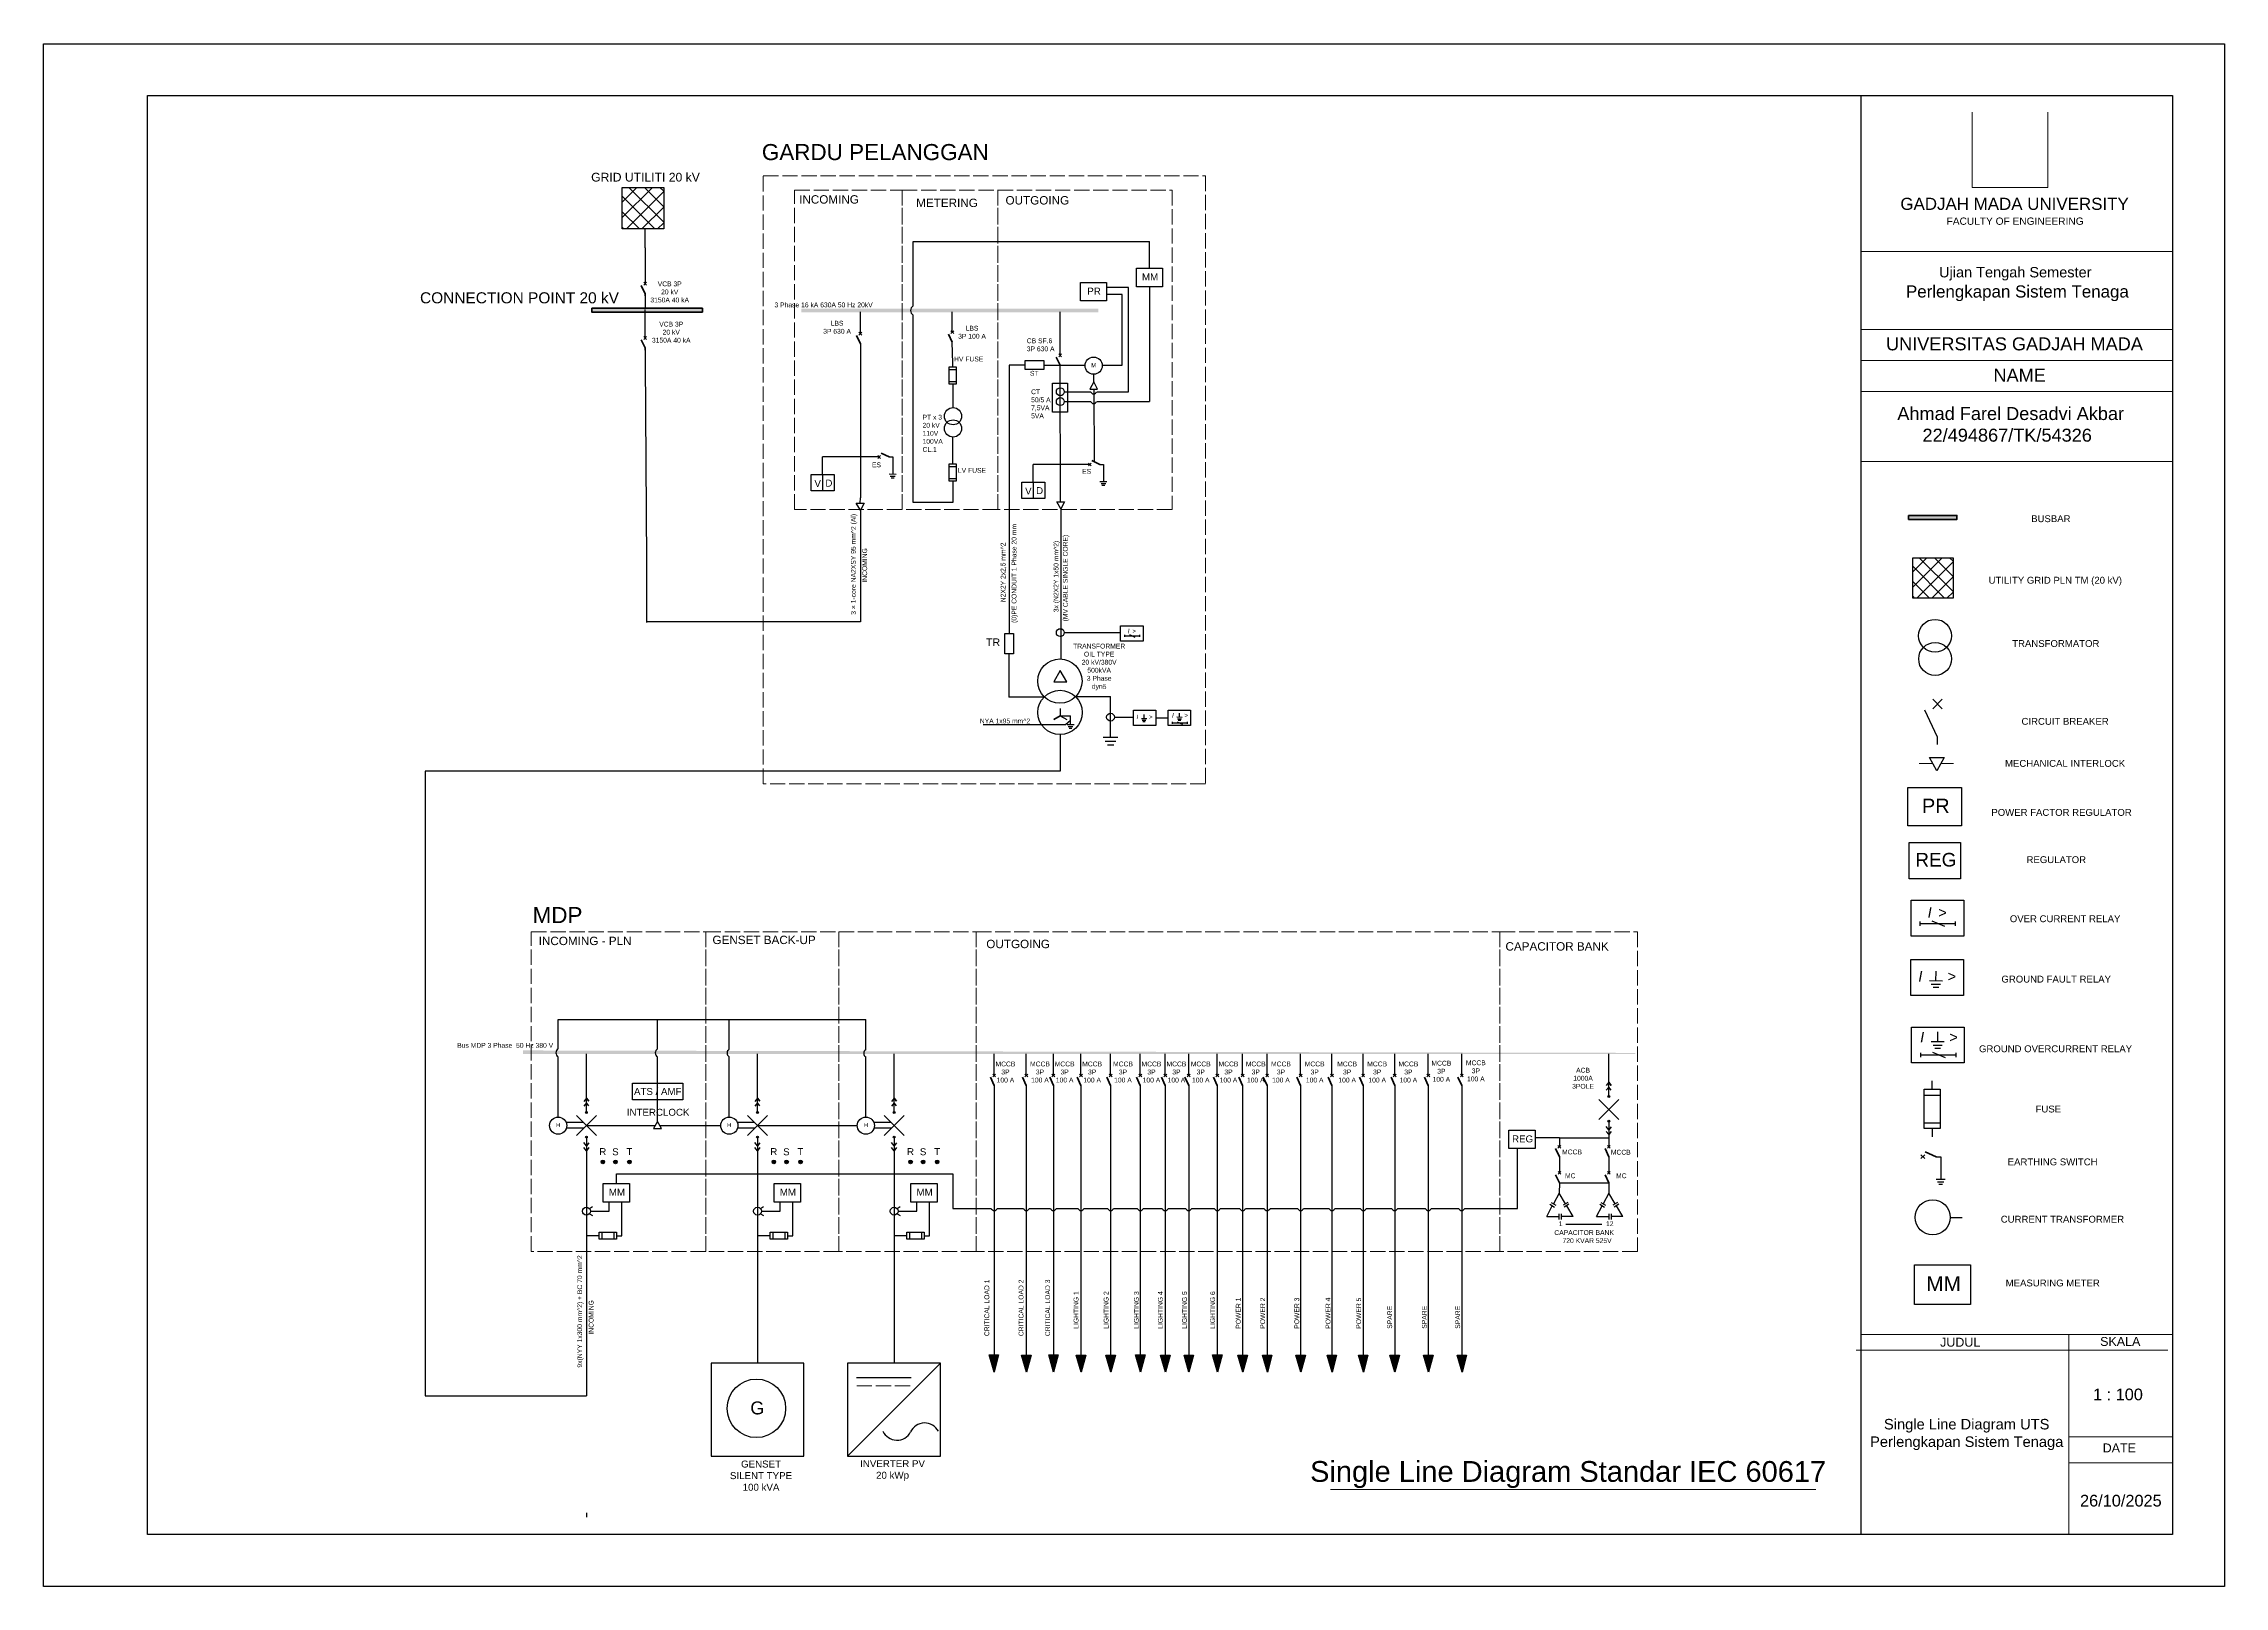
# Model space of a CAD drawing. Header units: inches. Extents: x 1108 to 8432, y 975 to 5347.
# Drawn here: x 6719 to 8432, y 4136 to 5347 of the extents above.
import ezdxf

# ---------------------------------------------------------------- set-up
doc = ezdxf.new("R2010")
doc.units = ezdxf.units.IN
doc.header["$MEASUREMENT"] = 0
doc.linetypes.add('ACAD_ISO02W100', pattern=[15, 12, -3])
doc.layers.add('Area_Boundary', color=9, linetype='ACAD_ISO02W100')
doc.layers.add('DOOR WINDOW 1 300', color=90, linetype='Continuous', lineweight=5)
doc.styles.add('750 judulskala150)', font='arial.ttf', dxfattribs={"height": 750})
doc.styles.get("Standard").update_dxf_attribs({"font": 'arial.ttf'})

msp = doc.modelspace()

# ---------------------------------------------------------------- hatches: boundary and pattern name
h = msp.add_hatch()
h.set_pattern_fill('ANSI37', color=256, scale=2.713821)
h.set_pattern_definition([(45, (7011.195, 4902.365), (-6.0927, 6.0927), []), (135, (7011.195, 4902.365), (-6.0927, -6.0927), [])])
h.paths.add_polyline_path([(7206, 5234.5), (7173.4, 5234.5), (7173.4, 5201.9), (7206, 5201.9)])
h = msp.add_hatch(color=4)
h.dxf.hatch_style = 1
h.paths.add_polyline_path([(7149.5, 5139.6), (7149.5, 5136.7), (7236.4, 5136.7), (7236.4, 5139.6)])
h = msp.add_hatch(color=4)
h.dxf.hatch_style = 1
h.paths.add_polyline_path([(7236.3, 5139.5), (7149.5, 5139.5), (7149.5, 5138.6), (7236.3, 5138.6)])
h = msp.add_hatch(color=4)
h.dxf.hatch_style = 1
h.paths.add_polyline_path([(7314, 5136.5), (7547.5, 5136.5), (7547.5, 5139.4), (7314, 5139.4)])
h = msp.add_hatch(color=4)
h.dxf.hatch_style = 1
h.paths.add_polyline_path([(8183.9, 4973.9), (8221.8, 4973.9), (8221.8, 4977), (8183.9, 4977)])
h = msp.add_hatch()
h.set_pattern_fill('ANSI37', color=0, scale=2.647586)
h.set_pattern_definition([(45, (8028.788, 4619.809), (-5.944, 5.944), []), (135, (8028.788, 4619.809), (-5.944, -5.944), [])])
h.paths.add_polyline_path([(8218.8, 4943.8), (8187.1, 4943.8), (8187.1, 4912), (8218.8, 4912)])
h = msp.add_hatch(color=4)
h.dxf.hatch_style = 1
h.paths.add_polyline_path([(7095.5, 4554.1), (7969.2, 4554.1), (7969.2, 4555), (7095.5, 4556.9)])
h = msp.add_hatch(color=1)
h.dxf.hatch_style = 1
h.paths.add_polyline_path([(7159.6, 4469.4, 1), (7156.7, 4469.4, 1)])
h = msp.add_hatch(color=1)
h.dxf.hatch_style = 1
h.paths.add_polyline_path([(7169.6, 4469.4, 1), (7166.7, 4469.4, 1)])
h = msp.add_hatch(color=1)
h.dxf.hatch_style = 1
h.paths.add_polyline_path([(7180.6, 4469.4, 1), (7177.7, 4469.4, 1)])
h = msp.add_hatch(color=1)
h.dxf.hatch_style = 1
h.paths.add_polyline_path([(7293.9, 4469.4, 1), (7291.1, 4469.4, 1)])
h = msp.add_hatch(color=1)
h.dxf.hatch_style = 1
h.paths.add_polyline_path([(7303.9, 4469.4, 1), (7301, 4469.4, 1)])
h = msp.add_hatch(color=1)
h.dxf.hatch_style = 1
h.paths.add_polyline_path([(7314.9, 4469.4, 1), (7312, 4469.4, 1)])
h = msp.add_hatch(color=1)
h.dxf.hatch_style = 1
h.paths.add_polyline_path([(7401.3, 4469.4, 1), (7398.4, 4469.4, 1)])
h = msp.add_hatch(color=1)
h.dxf.hatch_style = 1
h.paths.add_polyline_path([(7411.3, 4469.4, 1), (7408.4, 4469.4, 1)])
h = msp.add_hatch(color=1)
h.dxf.hatch_style = 1
h.paths.add_polyline_path([(7422.3, 4469.4, 1), (7419.4, 4469.4, 1)])
h = msp.add_hatch(color=1)
h.dxf.hatch_style = 1
h.paths.add_polyline_path([(7465.6, 4304.4), (7469.1, 4317.8), (7461.6, 4317.8)])
h = msp.add_hatch(color=1)
h.dxf.hatch_style = 1
h.paths.add_polyline_path([(7491, 4304.2), (7494.6, 4317.6), (7487.1, 4317.6)])
h = msp.add_hatch(color=1)
h.dxf.hatch_style = 1
h.paths.add_polyline_path([(7512.3, 4304.4), (7515.9, 4317.8), (7508.4, 4317.8)])
h = msp.add_hatch(color=1)
h.dxf.hatch_style = 1
h.paths.add_polyline_path([(7533.9, 4304.2), (7537.5, 4317.6), (7530, 4317.6)])
h = msp.add_hatch(color=1)
h.dxf.hatch_style = 1
h.paths.add_polyline_path([(7557.2, 4304.2), (7560.8, 4317.6), (7553.3, 4317.6)])
h = msp.add_hatch(color=1)
h.dxf.hatch_style = 1
h.paths.add_polyline_path([(7580.5, 4304.4), (7584.1, 4317.8), (7576.6, 4317.8)])
h = msp.add_hatch(color=1)
h.dxf.hatch_style = 1
h.paths.add_polyline_path([(7600.1, 4304.2), (7603.7, 4317.6), (7596.2, 4317.6)])
h = msp.add_hatch(color=1)
h.dxf.hatch_style = 1
h.paths.add_polyline_path([(7618.6, 4304.2), (7622.1, 4317.6), (7614.7, 4317.6)])
h = msp.add_hatch(color=1)
h.dxf.hatch_style = 1
h.paths.add_polyline_path([(7641, 4304.4), (7644.6, 4317.8), (7637.1, 4317.8)])
h = msp.add_hatch(color=1)
h.dxf.hatch_style = 1
h.paths.add_polyline_path([(7660.9, 4304.2), (7664.5, 4317.6), (7657, 4317.6)])
h = msp.add_hatch(color=1)
h.dxf.hatch_style = 1
h.paths.add_polyline_path([(7680.2, 4304.2), (7683.7, 4317.6), (7676.3, 4317.6)])
h = msp.add_hatch(color=1)
h.dxf.hatch_style = 1
h.paths.add_polyline_path([(7706.5, 4304.2), (7710, 4317.6), (7702.6, 4317.6)])
h = msp.add_hatch(color=1)
h.dxf.hatch_style = 1
h.paths.add_polyline_path([(7731.1, 4304.2), (7734.6, 4317.6), (7727.2, 4317.6)])
h = msp.add_hatch(color=1)
h.dxf.hatch_style = 1
h.paths.add_polyline_path([(7755.7, 4304.2), (7759.2, 4317.6), (7751.7, 4317.6)])
h = msp.add_hatch(color=1)
h.dxf.hatch_style = 1
h.paths.add_polyline_path([(7780.4, 4304.2), (7784, 4317.6), (7776.5, 4317.6)])
h = msp.add_hatch(color=1)
h.dxf.hatch_style = 1
h.paths.add_polyline_path([(7806.8, 4304.2), (7810.3, 4317.6), (7802.8, 4317.6)])
h = msp.add_hatch(color=1)
h.dxf.hatch_style = 1
h.paths.add_polyline_path([(7833.1, 4304.2), (7836.7, 4317.6), (7829.2, 4317.6)])

# ---------------------------------------------------------------- linework, layer by layer
for p, q in [((7173.4, 5201.9), (7173.4, 5234.5)), ((7173.4, 5234.5), (7206, 5234.5)), ((7206, 5234.5), (7206, 5201.9)), ((7206, 5201.9), (7173.4, 5201.9)), ((7525.6, 4816.1), (7521.5, 4812.5)), ((7521.5, 4812.5), (7457, 4812.5)), ((7914.5, 4420.6), (7943, 4420.6))]:
    msp.add_line(p, q)
at = {"color": 1}
for p, q in [((7191.4, 5187.1), (7191.4, 5201.9)), ((7401.9, 5141.5), (7401.9, 5192)), ((7401.9, 5192), (7587.6, 5192)), ((7587.6, 5171.2), (7587.6, 5192)), ((7191.4, 5187.1), (7191.4, 5159)), ((7587.6, 5156.5), (7587.6, 5066.5)), ((7191.4, 5149.3), (7191.4, 5146)), ((7191.4, 5146), (7191.4, 5139.5)), ((7571.1, 5155.9), (7553.9, 5155.9)), ((7566.1, 5150.5), (7553.9, 5150.5)), ((7566.1, 5094.9), (7566.1, 5150.5)), ((7571.1, 5074.1), (7571.1, 5155.9)), ((7191.4, 5133.1), (7191.4, 5138.6)), ((7191.4, 5116.4), (7191.4, 5133.1)), ((7360.5, 5119.7), (7360.5, 5136.8)), ((7401.9, 4987.2), (7401.9, 5134.3)), ((7432.7, 5120.9), (7432.7, 5136.9)), ((7517.4, 5118.8), (7517.4, 5136.9)), ((7191.4, 5106.7), (7191.4, 5097.5)), ((7360.5, 5112.3), (7360.5, 4990.9)), ((7433, 5096.6), (7432.7, 5113)), ((7517.4, 5102.8), (7517.4, 5118.8)), ((7191.4, 5097.5), (7192.5, 4940.8)), ((7430.2, 5091.6), (7435.7, 5091.6)), ((7433, 5093.7), (7433, 5096.6)), ((7490, 5095.1), (7477.3, 5095.1)), ((7477.3, 5095.1), (7477.3, 4884.2)), ((7504.6, 5095.1), (7517.4, 5094.9)), ((7517.7, 4987.7), (7517.4, 5094.9)), ((7517.4, 5094.9), (7537, 5094.9)), ((7543.9, 5081.8), (7543.8, 5087.9)), ((7550.8, 5094.9), (7566.1, 5094.9)), ((7430.3, 5082.1), (7435.7, 5082.1)), ((7433, 5080.1), (7433, 5077.4)), ((7433, 5077.4), (7433.2, 5061.6)), ((7520.6, 5074.1), (7541.4, 5074.1)), ((7543.9, 5081.8), (7540.7, 5076.2)), ((7540.7, 5076.2), (7546.8, 5076.2)), ((7543.8, 5076.2), (7544.1, 5019.1)), ((7546.8, 5076.2), (7543.9, 5081.8)), ((7546.1, 5074.1), (7571.1, 5074.1)), ((7433.2, 5061.6), (7433.2, 5061.6)), ((7520.6, 5066.5), (7541.4, 5066.5)), ((7546.1, 5066.5), (7587.6, 5066.5)), ((7433, 5020.4), (7433.2, 5038.6)), ((7330.8, 5009.1), (7330.8, 5022.9)), ((7375.3, 5022.9), (7330.8, 5022.9)), ((7383.2, 5022.9), (7385.9, 5022.9)), ((7385.9, 5022.9), (7385.9, 5009.2)), ((7433, 5017.5), (7433, 5020.4)), ((7330.8, 5009.1), (7330.8, 4996.3)), ((7384, 5007.9), (7387.8, 5007.9)), ((7384.7, 5006.6), (7387.1, 5006.6)), ((7430.2, 5015.4), (7435.7, 5015.4)), ((7430.3, 5005.9), (7435.7, 5005.9)), ((7433, 5003.9), (7433, 5001.2)), ((7496.3, 5003.2), (7496.3, 5017)), ((7540.8, 5017), (7496.3, 5017)), ((7496.3, 5003.2), (7496.3, 4990.4)), ((7548.7, 5017), (7551.4, 5017)), ((7549.5, 5002), (7553.3, 5002)), ((7551.4, 5017), (7551.4, 5003.3)), ((7360.5, 4981.2), (7357.3, 4986.7)), ((7357.3, 4986.7), (7363.5, 4986.7)), ((7360.4, 4986.7), (7360.5, 4990.9)), ((7363.5, 4986.7), (7360.5, 4981.2)), ((7433, 4987.2), (7401.9, 4987.2)), ((7433, 5001.2), (7433, 4987.2)), ((7517.9, 4982.1), (7514.8, 4987.7)), ((7514.8, 4987.7), (7520.9, 4987.7)), ((7520.9, 4987.7), (7517.9, 4982.1)), ((7550.2, 5000.7), (7552.6, 5000.7)), ((7360.5, 4981.2), (7360.5, 4893.5)), ((7517.9, 4982.1), (7517.9, 4886.5)), ((7192.5, 4940.8), (7192.5, 4892.9)), ((7227.5, 4893.5), (7192.5, 4893.5)), ((7360.5, 4893.5), (7227.5, 4893.5)), ((7517.9, 4886.5), (7517.9, 4864.2)), ((7520.6, 4885), (7564.9, 4885)), ((7567.9, 4883.2), (7567.9, 4881.7)), ((7567.9, 4882.4), (7579.8, 4882.4)), ((7571.9, 4883.4), (7576.2, 4881.5)), ((7579.8, 4883.2), (7579.8, 4881.7)), ((7477.2, 4868.4), (7477.2, 4834.3)), ((7505, 4834.3), (7477.2, 4834.3)), ((7529.6, 4834.7), (7557, 4834.7)), ((7557, 4802.5), (7557, 4834.7)), ((8202.8, 4832.6, -0.2), (8210.3, 4825.2, -0.2)), ((8210.3, 4832.6, -0.2), (8202.8, 4825.2, -0.2)), ((7517.5, 4819.6), (7512.4, 4816.7)), ((7512.4, 4816.7), (7517.5, 4819.6)), ((7517.5, 4825.5), (7517.5, 4819.6)), ((7517.5, 4819.6), (7522.6, 4816.7)), ((7517.5, 4819.6), (7525.6, 4819.6)), ((7525.6, 4812.6), (7525.6, 4819.7)), ((7560.1, 4818.7), (7574.9, 4818.7)), ((7581.8, 4816.2), (7584.8, 4816.2)), ((7582.4, 4815.2), (7584.2, 4815.2)), ((7583.3, 4817.3), (7583.3, 4820.6)), ((7592.5, 4818), (7602.3, 4818)), ((7605.4, 4814.8), (7605.4, 4813.4)), ((7605.4, 4814.1), (7617.2, 4814.1)), ((7609.4, 4815), (7613.6, 4813.2)), ((7609.6, 4817.4), (7612.7, 4817.4)), ((7610.2, 4816.3), (7612.1, 4816.3)), ((7611.1, 4818.4), (7611.2, 4821.7)), ((7617.2, 4814.8), (7617.2, 4813.4)), ((8206.6, 4802.9, -0.2), (8196.7, 4824, -0.2)), ((7517.3, 4804.9), (7517.3, 4776.2)), ((7523.6, 4811.2), (7527.5, 4811.2)), ((7524.4, 4809.9), (7526.7, 4809.9)), ((7552.9, 4799.7), (7561.1, 4799.7)), ((7554.5, 4796.9), (7559.5, 4796.9)), ((8206.6, 4797.1, -0.2), (8206.6, 4802.9, -0.2)), ((8206.1, 4776.4), (8200.2, 4786.9)), ((8200.2, 4786.9), (8211.8, 4786.9)), ((8211.8, 4786.9), (8206.1, 4776.4)), ((7517.3, 4776.2), (7018.6, 4776.2)), ((7018.6, 4776.2), (7018.6, 4285.6)), ((8192.8, 4658.2, -0.2), (8192.8, 4654.8, -0.2)), ((8192.8, 4656.5, -0.2), (8220.5, 4656.5, -0.2)), ((8202.1, 4658.6, -0.2), (8212.1, 4654.4, -0.2)), ((8220.5, 4658.2, -0.2), (8220.5, 4654.8, -0.2)), ((8201.7, 4608.9, -0.2), (8208.9, 4608.9, -0.2)), ((8205.3, 4611.4, -0.2), (8205.4, 4619.2, -0.2)), ((8203.1, 4606.5, -0.2), (8207.5, 4606.5, -0.2)), ((7123.1, 4558.3), (7123.1, 4581.3)), ((7123.1, 4581.3), (7201.2, 4581.3)), ((7201.2, 4558.1), (7201.2, 4581.3)), ((7201.2, 4581.3), (7364.8, 4581.3)), ((7257.5, 4557.8), (7257.5, 4581.3)), ((7364.8, 4557.5), (7364.8, 4581.3)), ((8203.1, 4561.1, -0.2), (8210.3, 4561.1, -0.2)), ((8204.5, 4558.7, -0.2), (8208.9, 4558.7, -0.2)), ((8206.7, 4563.6, -0.2), (8206.8, 4571.4, -0.2)), ((7123.1, 4504.6), (7123.1, 4551.9)), ((7145.3, 4526.8), (7145.3, 4554.2)), ((7201.2, 4501.2), (7201.2, 4551.9)), ((7257.5, 4504.6), (7257.5, 4551.9)), ((7279.7, 4526.8), (7279.7, 4554.2)), ((7364.8, 4504.6), (7364.8, 4551.9)), ((7387, 4526.8), (7387, 4554.2)), ((7465.6, 4537.3), (7465.6, 4554.2)), ((7490.8, 4537.3), (7490.8, 4554.2)), ((7512.1, 4537.3), (7512.1, 4554.2)), ((7533.7, 4537.3), (7533.7, 4554.2)), ((7557, 4537.3), (7557, 4554.2)), ((7580.3, 4537.3), (7580.3, 4554.2)), ((7599.9, 4537.3), (7599.9, 4554.2)), ((7618.4, 4537.3), (7618.4, 4554.2)), ((7640.8, 4537.3), (7640.8, 4554.2)), ((7660.7, 4537.3), (7660.7, 4554.2)), ((7680, 4537.3), (7680, 4554.2)), ((7706.3, 4537.3), (7706.3, 4554.2)), ((7730.9, 4537.3), (7730.9, 4554.2)), ((7755.5, 4537.3), (7755.5, 4554.2)), ((7780.2, 4537.3), (7780.2, 4554.2)), ((7806.6, 4537.3), (7806.6, 4554.2)), ((7832.9, 4537.3), (7832.9, 4554.2)), ((7948.4, 4539.3), (7948.4, 4554.3)), ((8193.2, 4555.1, -0.2), (8193.2, 4551.7, -0.2)), ((8193.2, 4553.4, -0.2), (8221, 4553.4, -0.2)), ((8202.6, 4555.6, -0.2), (8212.6, 4551.3, -0.2)), ((8221, 4555.1, -0.2), (8221, 4551.7, -0.2)), ((7145.3, 4508.2), (7145.3, 4526.8)), ((7279.7, 4508.2), (7279.7, 4526.8)), ((7387, 4508.2), (7387, 4526.8)), ((7465.6, 4529.4), (7465.6, 4317.6)), ((7490.8, 4529.4), (7490.8, 4317.6)), ((7512.1, 4529.4), (7512.1, 4317.6)), ((7533.7, 4529.4), (7533.7, 4317.6)), ((7557, 4529.4), (7557, 4317.6)), ((7580.3, 4529.4), (7580.3, 4317.6)), ((7599.9, 4529.4), (7599.9, 4317.6)), ((7618.4, 4529.4), (7618.4, 4317.6)), ((7640.8, 4529.4), (7640.8, 4317.6)), ((7660.7, 4529.4), (7660.7, 4317.6)), ((7680, 4529.4), (7680, 4317.6)), ((7706.3, 4529.4), (7706.3, 4317.6)), ((7730.9, 4529.4), (7730.9, 4317.6)), ((7755.5, 4529.4), (7755.5, 4317.6)), ((7780.2, 4529.4), (7780.2, 4317.6)), ((7806.6, 4529.4), (7806.6, 4317.6)), ((7832.9, 4529.4), (7832.9, 4317.6)), ((7948.4, 4531.9), (7946.4, 4529.4)), ((7948.4, 4528.2), (7946.4, 4525.6)), ((7948.4, 4520.7), (7948.4, 4539.3)), ((7948.4, 4531.9), (7950.2, 4529.5)), ((7950.2, 4529.5), (7948.4, 4531.9)), ((7950.2, 4525.8), (7948.4, 4528.2)), ((8202.4, 4526.4), (8202.4, 4533)), ((7145.3, 4519.4), (7143.3, 4516.8)), ((7145.3, 4515.7), (7143.3, 4513.1)), ((7145.3, 4519.4), (7147.1, 4517)), ((7147.1, 4517), (7145.3, 4519.4)), ((7147.1, 4513.3), (7145.3, 4515.7)), ((7279.7, 4519.4), (7277.7, 4516.8)), ((7279.7, 4515.7), (7277.7, 4513.1)), ((7279.7, 4519.4), (7281.5, 4517)), ((7281.5, 4517), (7279.7, 4519.4)), ((7281.5, 4513.3), (7279.7, 4515.7)), ((7387, 4519.4), (7385, 4516.8)), ((7387, 4515.7), (7385, 4513.1)), ((7387, 4519.4), (7388.8, 4517)), ((7388.8, 4517), (7387, 4519.4)), ((7388.8, 4513.3), (7387, 4515.7)), ((8196.1, 4521.7), (8208.5, 4521.7)), ((7129.2, 4500.7), (7142.7, 4500.7)), ((7143, 4495.8), (7129.5, 4495.8)), ((7145.3, 4498.1), (7199.4, 4498.1)), ((7145.3, 4488.9), (7145.3, 4475.6)), ((7201.2, 4501.2), (7198.1, 4495.6)), ((7198.1, 4495.6), (7204.2, 4495.6)), ((7204.2, 4495.6), (7201.2, 4501.2)), ((7202.9, 4498.1), (7250.7, 4497.9)), ((7263.5, 4500.7), (7277.1, 4500.7)), ((7277.3, 4495.8), (7263.8, 4495.8)), ((7279.7, 4498.1), (7333.7, 4498.1)), ((7279.7, 4488.9), (7279.7, 4475.6)), ((7333.7, 4498.1), (7358.1, 4497.9)), ((7370.9, 4500.7), (7384.4, 4500.7)), ((7384.7, 4495.8), (7371.2, 4495.8)), ((7387, 4488.9), (7387, 4475.6)), ((7909.6, 4488.2), (7890.5, 4488.2)), ((7909.6, 4488.2), (7909.6, 4481.3)), ((7909.6, 4488.2), (7948.4, 4488.2)), ((7948.4, 4494.6), (7946.4, 4497.1)), ((7948.4, 4490.8), (7946.4, 4493.3)), ((7948.4, 4501.4), (7948.4, 4488.2)), ((7950.2, 4497), (7948.4, 4494.6)), ((7950.2, 4493.2), (7948.4, 4490.8)), ((7948.4, 4488.2), (7948.4, 4481.3)), ((8196.2, 4500), (8208.6, 4500)), ((8202.4, 4495.5), (8202.4, 4489.2)), ((7145.3, 4482.1), (7143.3, 4484.6)), ((7145.3, 4478.2), (7143.3, 4480.8)), ((7147.1, 4484.4), (7145.3, 4482.1)), ((7147.1, 4480.6), (7145.3, 4478.2)), ((7145.3, 4475.6), (7145.3, 4285.6)), ((7279.7, 4482.1), (7277.7, 4484.6)), ((7279.7, 4478.2), (7277.7, 4480.8)), ((7281.5, 4484.4), (7279.7, 4482.1)), ((7281.5, 4480.6), (7279.7, 4478.2)), ((7279.7, 4475.6), (7279.7, 4311.4)), ((7387, 4482.1), (7385, 4484.6)), ((7387, 4478.2), (7385, 4480.8)), ((7388.8, 4484.4), (7387, 4482.1)), ((7388.8, 4480.6), (7387, 4478.2)), ((7387, 4475.6), (7387, 4311.4)), ((7876.6, 4432.9), (7876.6, 4479.8)), ((7909.6, 4473.4), (7909.6, 4460.8)), ((7948.4, 4473.4), (7948.4, 4460.8)), ((8205.5, 4473.5), (8209.1, 4473.5)), ((8209.1, 4473.5), (8209.1, 4455.5)), ((7168.8, 4452.5), (7168.8, 4459.9)), ((7168.8, 4459.9), (7433.2, 4459.9)), ((7433.2, 4459.9), (7433.2, 4432.9)), ((7163.2, 4430.7), (7163.2, 4437.9)), ((7173.1, 4411.4), (7173.1, 4437.9)), ((7297.5, 4430.7), (7297.5, 4437.9)), ((7307.4, 4411.4), (7307.4, 4437.9)), ((7404.9, 4430.7), (7404.9, 4437.9)), ((7414.8, 4411.4), (7414.8, 4437.9)), ((7903.1, 4437.6), (7906.7, 4435.4)), ((7909.3, 4444.9), (7904.9, 4436.5)), ((7909.6, 4452.9), (7909.3, 4444.9)), ((7914.3, 4436.5), (7909.3, 4444.9)), ((7909.6, 4452.9), (7948.4, 4452.9)), ((7916.1, 4437.6), (7912.5, 4435.4)), ((7942.2, 4437.6), (7945.9, 4435.4)), ((7948.4, 4444.9), (7944, 4436.5)), ((7948.4, 4452.9), (7948.4, 4444.9)), ((7953.5, 4436.5), (7948.4, 4444.9)), ((7955.3, 4437.6), (7951.6, 4435.4)), ((8206.5, 4453.7), (8211.6, 4453.7)), ((8207.5, 4452), (8210.6, 4452)), ((7147.6, 4428.7), (7150.1, 4427.3)), ((7147.7, 4432.7), (7150, 4434.5)), ((7148.4, 4430.7), (7152.1, 4430.7)), ((7152.1, 4430.7), (7163.2, 4430.7)), ((7282, 4428.7), (7284.4, 4427.3)), ((7282.1, 4432.7), (7284.3, 4434.5)), ((7282.7, 4430.7), (7286.4, 4430.7)), ((7286.4, 4430.7), (7297.5, 4430.7)), ((7389.3, 4428.7), (7391.8, 4427.3)), ((7389.4, 4432.7), (7391.7, 4434.5)), ((7390.1, 4430.7), (7393.8, 4430.7)), ((7393.8, 4430.7), (7404.9, 4430.7)), ((7433.2, 4432.9), (7463.2, 4432.9)), ((7467.9, 4432.9), (7488.6, 4432.9)), ((7493.2, 4432.9), (7509.8, 4432.9)), ((7514.5, 4432.9), (7531.4, 4432.9)), ((7536.1, 4432.9), (7536.3, 4432.9)), ((7536.3, 4432.9), (7554.7, 4432.9)), ((7559.4, 4432.9), (7578, 4432.9)), ((7582.7, 4432.9), (7597.6, 4432.9)), ((7602.3, 4432.9), (7616.1, 4432.9)), ((7620.7, 4432.9), (7638.5, 4432.9)), ((7643.2, 4432.9), (7658.4, 4432.9)), ((7663.1, 4432.9), (7677.7, 4432.9)), ((7682.3, 4432.9), (7704, 4432.9)), ((7708.6, 4432.9), (7728.6, 4432.9)), ((7733.2, 4432.9), (7753.1, 4432.9)), ((7757.8, 4432.9), (7777.9, 4432.9)), ((7782.6, 4432.9), (7804.2, 4432.9)), ((7808.9, 4432.9), (7830.6, 4432.9)), ((7835.3, 4432.9), (7876.6, 4432.9)), ((7899.6, 4426.6), (7904, 4435)), ((7899.6, 4426.6), (7909.2, 4426.6)), ((7902.1, 4436.1), (7905.8, 4433.8)), ((7909.2, 4428.6), (7909.2, 4424.3)), ((7911, 4428.6), (7911, 4424.3)), ((7920.3, 4426.6), (7911, 4426.6)), ((7917.1, 4436.1), (7913.4, 4433.8)), ((7920.3, 4426.6), (7915.3, 4435)), ((7938.7, 4426.6), (7943.1, 4435)), ((7938.7, 4426.6), (7948.4, 4426.6)), ((7941.3, 4436.1), (7944.9, 4433.8)), ((7948.4, 4428.6), (7948.4, 4424.3)), ((7950.2, 4428.6), (7950.2, 4424.3)), ((7959.4, 4426.6), (7950.2, 4426.6)), ((7956.2, 4436.1), (7952.6, 4433.8)), ((7959.4, 4426.6), (7954.4, 4435)), ((8216.5, 4425.8), (8225.9, 4425.8)), ((7152.6, 4411.4), (7145.3, 4411.4)), ((7155.4, 4411.4), (7152.6, 4411.4)), ((7157.3, 4414.1), (7157.3, 4408.7)), ((7166.9, 4414.1), (7166.9, 4408.7)), ((7168.9, 4411.4), (7171.8, 4411.4)), ((7171.8, 4411.4), (7173.1, 4411.4)), ((7286.9, 4411.4), (7279.7, 4411.4)), ((7289.7, 4411.4), (7286.9, 4411.4)), ((7291.6, 4414.1), (7291.6, 4408.7)), ((7301.2, 4414.1), (7301.2, 4408.7)), ((7303.2, 4411.4), (7306.1, 4411.4)), ((7306.1, 4411.4), (7307.4, 4411.4)), ((7394.3, 4411.4), (7387, 4411.4)), ((7397, 4411.4), (7394.3, 4411.4)), ((7399, 4414.1), (7399, 4408.7)), ((7408.5, 4414.1), (7408.5, 4408.7)), ((7410.6, 4411.4), (7413.5, 4411.4)), ((7413.5, 4411.4), (7414.8, 4411.4)), ((7461.6, 4317.8), (7469.1, 4317.8)), ((7465.6, 4304.4), (7461.6, 4317.8)), ((7469.1, 4317.8), (7465.6, 4304.4)), ((7487.1, 4317.6), (7494.6, 4317.6)), ((7491, 4304.2), (7487.1, 4317.6)), ((7494.6, 4317.6), (7491, 4304.2)), ((7508.4, 4317.8), (7515.9, 4317.8)), ((7512.3, 4304.4), (7508.4, 4317.8)), ((7515.9, 4317.8), (7512.3, 4304.4)), ((7530, 4317.6), (7537.5, 4317.6)), ((7533.9, 4304.2), (7530, 4317.6)), ((7537.5, 4317.6), (7533.9, 4304.2)), ((7553.3, 4317.6), (7560.8, 4317.6)), ((7557.2, 4304.2), (7553.3, 4317.6)), ((7560.8, 4317.6), (7557.2, 4304.2)), ((7576.6, 4317.8), (7584.1, 4317.8)), ((7580.5, 4304.4), (7576.6, 4317.8)), ((7584.1, 4317.8), (7580.5, 4304.4)), ((7596.2, 4317.6), (7603.7, 4317.6)), ((7600.1, 4304.2), (7596.2, 4317.6)), ((7603.7, 4317.6), (7600.1, 4304.2)), ((7614.7, 4317.6), (7622.1, 4317.6)), ((7618.6, 4304.2), (7614.7, 4317.6)), ((7622.1, 4317.6), (7618.6, 4304.2)), ((7637.1, 4317.8), (7644.6, 4317.8)), ((7641, 4304.4), (7637.1, 4317.8)), ((7644.6, 4317.8), (7641, 4304.4)), ((7657, 4317.6), (7664.5, 4317.6)), ((7660.9, 4304.2), (7657, 4317.6)), ((7664.5, 4317.6), (7660.9, 4304.2)), ((7676.3, 4317.6), (7683.7, 4317.6)), ((7680.2, 4304.2), (7676.3, 4317.6)), ((7683.7, 4317.6), (7680.2, 4304.2)), ((7702.6, 4317.6), (7710, 4317.6)), ((7706.5, 4304.2), (7702.6, 4317.6)), ((7710, 4317.6), (7706.5, 4304.2)), ((7727.2, 4317.6), (7734.6, 4317.6)), ((7731.1, 4304.2), (7727.2, 4317.6)), ((7734.6, 4317.6), (7731.1, 4304.2)), ((7751.7, 4317.6), (7759.2, 4317.6)), ((7755.7, 4304.2), (7751.7, 4317.6)), ((7759.2, 4317.6), (7755.7, 4304.2)), ((7776.5, 4317.6), (7784, 4317.6)), ((7780.4, 4304.2), (7776.5, 4317.6)), ((7784, 4317.6), (7780.4, 4304.2)), ((7802.8, 4317.6), (7810.3, 4317.6)), ((7806.8, 4304.2), (7802.8, 4317.6)), ((7810.3, 4317.6), (7806.8, 4304.2)), ((7829.2, 4317.6), (7836.7, 4317.6)), ((7833.1, 4304.2), (7829.2, 4317.6)), ((7836.7, 4317.6), (7833.1, 4304.2)), ((7350.5, 4238.4), (7423.5, 4311.4)), ((7357.5, 4300), (7400.3, 4300)), ((7018.6, 4285.6), (7145.3, 4285.6)), ((7145.3, 4193.8), (7145.3, 4190.5))]:
    msp.add_line(p, q, dxfattribs=at)
at = {"color": 1, "lineweight": 50}
for p, q in [((7191.4, 5151.1), (7188.4, 5157.5)), ((7190.3, 5160.1), (7192.5, 5157.8)), ((7192.5, 5160.1), (7190.3, 5157.8)), ((7191.4, 5149.3), (7191.4, 5151.1)), ((7431.6, 5122), (7433.8, 5119.8)), ((7433.8, 5122), (7431.6, 5119.8)), ((7191.4, 5108.5), (7188.4, 5114.9)), ((7190.3, 5117.5), (7192.5, 5115.2)), ((7192.5, 5117.5), (7190.3, 5115.2)), ((7191.4, 5106.7), (7191.4, 5108.5)), ((7360.5, 5111.8), (7357.5, 5118.2)), ((7359.4, 5120.8), (7361.6, 5118.6)), ((7361.6, 5120.8), (7359.4, 5118.6)), ((7432.7, 5113), (7429.7, 5119.4)), ((7517.4, 5094.9), (7514.4, 5101.3)), ((7516.3, 5103.9), (7518.5, 5101.6)), ((7518.5, 5103.9), (7516.3, 5101.6)), ((7374.2, 5024), (7376.4, 5021.8)), ((7374.2, 5021.8), (7376.4, 5024)), ((7383.2, 5022.9), (7376.8, 5025.9)), ((7548.7, 5017), (7542.3, 5020)), ((7539.7, 5018.1), (7541.9, 5015.9)), ((7539.7, 5015.9), (7541.9, 5018.1)), ((7465.6, 4529.4), (7462.6, 4535.8)), ((7464.5, 4538.4), (7466.7, 4536.2)), ((7466.7, 4538.4), (7464.5, 4536.2)), ((7490.8, 4529.4), (7487.8, 4535.8)), ((7489.7, 4538.4), (7492, 4536.2)), ((7492, 4538.4), (7489.7, 4536.2)), ((7512.1, 4529.4), (7509.2, 4535.8)), ((7511, 4538.4), (7513.3, 4536.2)), ((7513.3, 4538.4), (7511, 4536.2)), ((7533.7, 4529.4), (7530.7, 4535.8)), ((7532.6, 4538.4), (7534.9, 4536.2)), ((7534.9, 4538.4), (7532.6, 4536.2)), ((7557, 4529.4), (7554, 4535.8)), ((7555.9, 4538.4), (7558.2, 4536.2)), ((7558.2, 4538.4), (7555.9, 4536.2)), ((7580.3, 4529.4), (7577.3, 4535.8)), ((7579.2, 4538.4), (7581.5, 4536.2)), ((7581.5, 4538.4), (7579.2, 4536.2)), ((7599.9, 4529.4), (7596.9, 4535.8)), ((7598.8, 4538.4), (7601.1, 4536.2)), ((7601.1, 4538.4), (7598.8, 4536.2)), ((7618.4, 4529.4), (7615.4, 4535.8)), ((7617.3, 4538.4), (7619.5, 4536.2)), ((7619.5, 4538.4), (7617.3, 4536.2)), ((7640.8, 4529.4), (7637.9, 4535.8)), ((7639.7, 4538.4), (7642, 4536.2)), ((7642, 4538.4), (7639.7, 4536.2)), ((7660.7, 4529.4), (7657.7, 4535.8)), ((7659.6, 4538.4), (7661.9, 4536.2)), ((7661.9, 4538.4), (7659.6, 4536.2)), ((7680, 4529.4), (7677, 4535.8)), ((7678.9, 4538.4), (7681.1, 4536.2)), ((7681.1, 4538.4), (7678.9, 4536.2)), ((7706.3, 4529.4), (7703.3, 4535.8)), ((7705.2, 4538.4), (7707.4, 4536.2)), ((7707.4, 4538.4), (7705.2, 4536.2)), ((7730.9, 4529.4), (7727.9, 4535.8)), ((7729.8, 4538.4), (7732, 4536.2)), ((7732, 4538.4), (7729.8, 4536.2)), ((7755.5, 4529.4), (7752.5, 4535.8)), ((7754.4, 4538.4), (7756.6, 4536.2)), ((7756.6, 4538.4), (7754.4, 4536.2)), ((7780.2, 4529.4), (7777.3, 4535.8)), ((7779.1, 4538.4), (7781.4, 4536.2)), ((7781.4, 4538.4), (7779.1, 4536.2)), ((7806.6, 4529.4), (7803.6, 4535.8)), ((7805.5, 4538.4), (7807.7, 4536.2)), ((7807.7, 4538.4), (7805.5, 4536.2)), ((7832.9, 4529.4), (7829.9, 4535.8)), ((7831.8, 4538.4), (7834, 4536.2)), ((7834, 4538.4), (7831.8, 4536.2)), ((7137.5, 4505.9), (7153.2, 4490.2)), ((7153.2, 4505.9), (7137.5, 4490.2)), ((7271.8, 4505.9), (7287.5, 4490.2)), ((7287.5, 4505.9), (7271.8, 4490.2)), ((7379.2, 4505.9), (7394.9, 4490.2)), ((7394.9, 4505.9), (7379.2, 4490.2)), ((7940.5, 4518.5), (7956.3, 4502.7)), ((7956.3, 4518.5), (7940.5, 4502.7)), ((7909.6, 4473.4), (7906.6, 4479.8)), ((7908.4, 4482.4), (7910.7, 4480.1)), ((7910.7, 4482.4), (7908.4, 4480.1)), ((7948.4, 4473.4), (7945.4, 4479.8)), ((7947.3, 4482.4), (7949.5, 4480.1)), ((7949.5, 4482.4), (7947.3, 4480.1)), ((8193.6, 4475), (8196.6, 4472)), ((8193.6, 4472), (8196.6, 4475)), ((8205.5, 4473.5), (8197, 4477.4)), ((7909.6, 4452.9), (7906.6, 4459.3)), ((7908.5, 4461.9), (7910.7, 4459.7)), ((7910.7, 4461.9), (7908.5, 4459.7)), ((7948.4, 4452.9), (7945.4, 4459.3)), ((7947.3, 4461.9), (7949.5, 4459.7)), ((7949.5, 4461.9), (7947.3, 4459.7))]:
    msp.add_line(p, q, dxfattribs=at)
at = {"color": 0}
for p, q in [((8187.1, 4912, -0.2), (8187.1, 4943.8, -0.2)), ((8187.1, 4943.8, -0.2), (8218.8, 4943.8, -0.2)), ((8218.8, 4943.8, -0.2), (8218.8, 4912, -0.2)), ((8218.8, 4912, -0.2), (8187.1, 4912, -0.2))]:
    msp.add_line(p, q, dxfattribs=at)
at = {"color": 1}
for points in [[(7533.3, 5160), (7553.9, 5160), (7553.9, 5145.4), (7533.3, 5145.4)], [(7577.3, 5171.2), (7597.9, 5171.2), (7597.9, 5156.5), (7577.3, 5156.5)], [(7430.3, 5093.7), (7435.7, 5093.7), (7435.7, 5080.1), (7430.3, 5080.1)], [(7490, 5098.6), (7504.6, 5098.6), (7504.6, 5091.7), (7490, 5091.7)], [(7511.3, 5080.9), (7523.3, 5080.9), (7523.3, 5058.2), (7511.3, 5058.2)], [(7321.9, 5009.1), (7339.8, 5009.1), (7339.8, 4996.3), (7321.9, 4996.3)], [(7430.3, 5017.5), (7435.7, 5017.5), (7435.7, 5003.9), (7430.3, 5003.9)], [(7487.4, 5003.2), (7505.3, 5003.2), (7505.3, 4990.4), (7487.4, 4990.4)], [(7473.9, 4884.2), (7480.7, 4884.2), (7480.7, 4868.4), (7473.9, 4868.4)], [(7564.9, 4890.3), (7582.7, 4890.3), (7582.7, 4878.2), (7564.9, 4878.2)], [(7517.5, 4855.2), (7512.4, 4846.3), (7522.7, 4846.3)], [(7574.9, 4824), (7592.5, 4824), (7592.5, 4812), (7574.9, 4812)], [(7602.3, 4824), (7619.8, 4824), (7619.8, 4812), (7602.3, 4812)], [(8183.2, 4763.3), (8225.4, 4763.3), (8225.4, 4733.2), (8183.2, 4733.2)], [(8184.3, 4720.3), (8224.5, 4720.3), (8224.5, 4691.6), (8184.3, 4691.6)], [(8196.2, 4526.4), (8208.6, 4526.4), (8208.6, 4495.5), (8196.2, 4495.5)], [(7869.9, 4494.4), (7890.5, 4494.4), (7890.5, 4479.8), (7869.9, 4479.8)], [(7158.5, 4452.5), (7179.1, 4452.5), (7179.1, 4437.9), (7158.5, 4437.9)], [(7292.8, 4452.5), (7313.4, 4452.5), (7313.4, 4437.9), (7292.8, 4437.9)], [(7400.2, 4452.5), (7420.8, 4452.5), (7420.8, 4437.9), (7400.2, 4437.9)], [(7168.9, 4414.1), (7168.9, 4408.7), (7155.4, 4408.7), (7155.4, 4414.1)], [(7303.2, 4414.1), (7303.2, 4408.7), (7289.7, 4408.7), (7289.7, 4414.1)], [(7410.6, 4414.1), (7410.6, 4408.7), (7397, 4408.7), (7397, 4414.1)], [(8188.4, 4388.7), (8232.4, 4388.7), (8232.4, 4357.3), (8188.4, 4357.3)], [(7243.2, 4238.4), (7316.2, 4238.4), (7316.2, 4311.4), (7243.2, 4311.4)], [(7350.5, 4238.4), (7423.5, 4238.4), (7423.5, 4311.4), (7350.5, 4311.4)]]:
    msp.add_lwpolyline(points, close=True, dxfattribs=at)
at = {"color": 4, "lineweight": 53}
msp.add_lwpolyline([(7149.5, 5139.6), (7236.4, 5139.6), (7236.4, 5136.7), (7149.5, 5136.7)], close=True, dxfattribs=at)
at = {"color": 1}
for points in [[(7388.6, 5009.2), (7383.2, 5009.3)], [(7554.1, 5003.3), (7548.7, 5003.4)], [(7585.4, 4817.3), (7581.2, 4817.3)], [(7613.3, 4818.4), (7609, 4818.5)], [(7528.3, 4812.5), (7522.9, 4812.6)], [(7562.7, 4802.5), (7551.3, 4802.6)], [(8212.6, 4455.5), (8205.5, 4455.5)]]:
    msp.add_lwpolyline(points, dxfattribs=at)
at = {"color": 4, "lineweight": 53, "elevation": -0.2}
msp.add_lwpolyline([(8183.9, 4977), (8221.8, 4977), (8221.8, 4973.9), (8183.9, 4973.9)], close=True, dxfattribs=at)
at = {"color": 1, "elevation": -0.2}
for points in [[(8185.8, 4674.8), (8227.2, 4674.8), (8227.2, 4646.7), (8185.8, 4646.7)], [(8185.6, 4628.2), (8226.9, 4628.2), (8226.9, 4600.1), (8185.6, 4600.1)], [(8186.2, 4575.3), (8227.6, 4575.3), (8227.6, 4547.2), (8186.2, 4547.2)]]:
    msp.add_lwpolyline(points, close=True, dxfattribs=at)
for points in [[(8210.4, 4611.4), (8200.3, 4611.5)], [(8211.8, 4563.6), (8201.7, 4563.7)]]:
    msp.add_lwpolyline(points, dxfattribs=at)
msp.add_lwpolyline([(7181.6, 4531.1), (7221, 4531.1), (7221, 4518.1), (7181.6, 4518.1)], close=True)
at = {"color": 1}
for centre, radius in [((7543.7, 5094.6), 6.75), ((7517.5, 5074.1), 3.08), ((7433.3, 5054.9), 6.75), ((7517.5, 5066.4), 3.08), ((7433.3, 5045.3), 6.75), ((7517.5, 4885), 3.08), ((8204.6, 4882.5, -0.2), 12.9), ((8204.7, 4864.3, -0.2), 12.9), ((7517.2, 4846.9), 17.4), ((7517.3, 4822.3), 17.4), ((7557, 4818.6), 3.08), ((7145.3, 4508.2), 0.706), ((7279.7, 4508.2), 0.706), ((7387, 4508.2), 0.706), ((7948.4, 4520.7), 0.706), ((7123.1, 4497.9), 6.75), ((7145.3, 4488.9), 0.706), ((7257.5, 4497.9), 6.75), ((7279.7, 4488.9), 0.706), ((7364.8, 4497.9), 6.75), ((7387, 4488.9), 0.706), ((7948.4, 4501.4), 0.706), ((7158.2, 4469.4), 1.43), ((7168.1, 4469.4), 1.43), ((7179.1, 4469.4), 1.43), ((7292.5, 4469.4), 1.43), ((7302.5, 4469.4), 1.43), ((7313.5, 4469.4), 1.43), ((7399.9, 4469.4), 1.43), ((7409.8, 4469.4), 1.43), ((7420.8, 4469.4), 1.43), ((8202.7, 4425.8), 13.8), ((7145.3, 4430.7), 3.08), ((7279.7, 4430.7), 3.08), ((7387, 4430.7), 3.08), ((7278.8, 4275.9), 23)]:
    msp.add_circle(centre, radius, dxfattribs=at)
for centre, radius, start, end in [((7404.4, 5137.9), 4.41, 125.1647, 234.8353), ((7543.7, 5074.9), 2.47, 198.4459, 341.5541), ((7543.7, 5067.3), 2.47, 198.4459, 341.5541), ((7125.1, 4555.1), 3.74, 121.5385, 238.4615), ((7203, 4555), 3.6, 120.6487, 239.3513), ((7259.1, 4554.8), 3.34, 118.6609, 241.3391), ((7366.2, 4554.7), 3.11, 116.6014, 243.3986), ((7465.6, 4433.7), 2.47, 198.4459, 341.5541), ((7490.9, 4433.7), 2.47, 198.4459, 341.5541), ((7512.1, 4433.7), 2.47, 198.4459, 341.5541), ((7533.7, 4433.7), 2.47, 198.4459, 341.5541), ((7557, 4433.7), 2.47, 198.4459, 341.5541), ((7580.3, 4433.7), 2.47, 198.4459, 341.5541), ((7599.9, 4433.7), 2.47, 198.4459, 341.5541), ((7618.4, 4433.7), 2.47, 198.4459, 341.5541), ((7640.8, 4433.7), 2.47, 198.4459, 341.5541), ((7660.7, 4433.7), 2.47, 198.4459, 341.5541), ((7680, 4433.7), 2.47, 198.4459, 341.5541), ((7706.3, 4433.7), 2.47, 198.4459, 341.5541), ((7730.9, 4433.7), 2.47, 198.4459, 341.5541), ((7755.5, 4433.7), 2.47, 198.4459, 341.5541), ((7780.2, 4433.7), 2.47, 198.4459, 341.5541), ((7806.6, 4433.7), 2.47, 198.4459, 341.5541), ((7832.9, 4433.7), 2.47, 198.4459, 341.5541), ((7389.2, 4263.1), 12.2, 204.9126, 331.9076), ((7411, 4252.2), 12.2, 28.0924, 155.0874)]:
    msp.add_arc(centre, radius, start, end, dxfattribs=at)
at = {"layer": 'Area_Boundary', "lineweight": 9}
for points in [[(7284.2, 5243.7), (7631.5, 5243.7), (7631.5, 4766.3), (7284.2, 4766.3)], [(7308.8, 5232.4), (7393.2, 5232.4), (7393.2, 4981.6), (7308.8, 4981.6)], [(7393.2, 5232.4), (7468.4, 5232.4), (7468.4, 4981.6), (7393.2, 4981.6)], [(7468.4, 5232.4), (7605.4, 5232.4), (7605.4, 4981.6), (7468.4, 4981.6)], [(7102, 4650), (7239, 4650), (7239, 4399.1), (7102, 4399.1)], [(7239, 4650), (7343.5, 4650), (7343.5, 4399.1), (7239, 4399.1)], [(7343.5, 4650), (7451.4, 4650), (7451.4, 4399.1), (7343.5, 4399.1)], [(7451.4, 4650), (7862.9, 4650), (7862.9, 4399.1), (7451.4, 4399.1)], [(7862.9, 4650), (7970.8, 4650), (7970.8, 4399.1), (7862.9, 4399.1)]]:
    msp.add_lwpolyline(points, close=True, dxfattribs=at)
at = {"layer": 'Area_Boundary', "color": 1, "lineweight": 9}
for points in [[(8192.2, 4782.2), (8202.7, 4782.2)], [(8209.3, 4782.2), (8219.1, 4782.2)], [(7357.6, 4293.6), (7400.5, 4293.6)]]:
    msp.add_lwpolyline(points, dxfattribs=at)
at = {"layer": 'DOOR WINDOW 1 300', "color": 7, "lineweight": 30, "transparency": 33554687}
msp.add_line((8146.4, 5306.7, -0.2), (8146.4, 4176.9, -0.2), dxfattribs=at)
at = {"layer": 'DOOR WINDOW 1 300', "color": 7, "transparency": 33554687}
for p, q in [((8233.8, 5234.4, -0.2), (8233.8, 5293.6, -0.2)), ((8293.2, 5293.6, -0.2), (8293.2, 5234.4, -0.2)), ((8293.2, 5234.4, -0.2), (8233.8, 5234.4, -0.2)), ((8146.4, 5184.3, -0.2), (8391.1, 5184.3, -0.2)), ((8146.4, 5184.3, -0.2), (8391.1, 5184.3, -0.2)), ((8146.4, 5184.3, -0.2), (8391.1, 5184.3, -0.2)), ((8146.4, 5123.1, -0.2), (8391.1, 5123.1, -0.2)), ((8146.4, 5123.1, -0.2), (8391.1, 5123.1, -0.2)), ((8146.4, 5098.6, -0.2), (8391.1, 5098.6, -0.2)), ((8146.4, 5098.6, -0.2), (8391.1, 5098.6, -0.2)), ((8146.4, 5074.2, -0.2), (8391.1, 5074.2, -0.2)), ((8146.4, 5074.2, -0.2), (8391.1, 5074.2, -0.2)), ((8146.4, 5019.3, -0.2), (8391.1, 5019.3, -0.2)), ((8146.4, 4334, -0.2), (8391.1, 4334, -0.2)), ((8309.6, 4334, -0.2), (8309.6, 4258.5, -0.2)), ((8309.6, 4334, -0.2), (8309.6, 4176.9, -0.2)), ((8142.8, 4321.7, -0.2), (8387.5, 4321.7, -0.2)), ((8309.6, 4253.4, -0.2), (8391.1, 4253.4, -0.2)), ((8309.6, 4253.4, -0.2), (8391.1, 4253.4, -0.2)), ((8309.6, 4233, -0.2), (8391.1, 4233, -0.2)), ((8309.6, 4233, -0.2), (8391.1, 4233, -0.2))]:
    msp.add_line(p, q, dxfattribs=at)
at = {"layer": 'DOOR WINDOW 1 300', "color": 7}
msp.add_line((7729.7, 4212.3, -0.2), (8110.9, 4212.3, -0.2), dxfattribs=at)
at = {"layer": 'DOOR WINDOW 1 300', "color": 7, "lineweight": 30, "transparency": 33554687, "elevation": -0.2}
for points in [[(6718.9, 5347.4), (8431.9, 5347.4), (8431.9, 4136.1), (6718.9, 4136.1)], [(6800.5, 5306.7), (8391.1, 5306.7), (8391.1, 4176.9), (6800.5, 4176.9)]]:
    msp.add_lwpolyline(points, close=True, dxfattribs=at)

# ---------------------------------------------------------------- texts
at = {"color": 1, "attachment_point": 1}
for s, width, gutter_width, heights, insert, char_height in [('{\\C0;GARDU PELANGGAN}', 218.281, 63.1, [0], (7283.1, 5268.6), 12.616), ('{\\C0;GRID UTILITI 20 kV}', 88.6, 34.2, [0], (7149, 5246), 6.834), ('{\\C0;INCOMING}', 42.437, 32.9, [0], (7312.4, 5228.4), 6.571), ('{\\C0;METERING}', 42.437, 32.9, [0], (7404.3, 5225.7), 6.571), ('{\\C0;OUTGOING}', 42.437, 32.9, [0], (7474.5, 5227.7), 6.571), ('\\pxqc;{\\C0;VCB 3P\\P20 kV \\P3150A 40 kA}', 67.252, 19, [0], (7177.1, 5160.7), 3.793), ('\\pxqc;MM', 17.906, 27.3, [0], (7579.1, 5167), 5.47), ('{\\C0;CONNECTION POINT 20 kV}', 193.243, 43.4, [0], (7014.6, 5152.2), 8.677), ('{\\C0;3 Phase 16 kA 630A 50 Hz 20kV}', 84.464, 19, [0], (7293, 5144.2), 3.793), ('\\pxqc;PR', 17.906, 27.3, [0], (7535.1, 5155.8), 5.47), ('\\pxqc;{\\C0;VCB 3P\\P20 kV \\P3150A 40 kA}', 67.252, 19, [0], (7178.3, 5129.1), 3.793), ('{\\C0;    LBS^J3P 630 A}', 24.495, 19, [0], (7331.3, 5129.8), 3.793), ('{\\C0;    LBS^J3P 100 A}', 24.495, 19, [0], (7437.3, 5125.9), 3.793), ('{\\C0;CB SF.6^J3P 630 A}', 31.853, 19, [0], (7491.2, 5116), 3.793), ('{\\C0;HV FUSE}', 24.495, 19, [0], (7434.1, 5101.7), 3.793), ('{\\C0;ST}', 24.495, 19, [0], (7493.7, 5090.5), 3.79), ('\\pxqc;M', 10.903, 16.6, [0], (7538.3, 5096.7), 3.33), ('{\\C0;CT^J50/5 A^J7,5VA^J5VA}', 16.308, 19, [0], (7494.6, 5076), 3.793), ('{\\C0;PT x 3^J20 kV^J110V^J100VA^JCL.1}', 15.406, 19, [0], (7409.3, 5056), 3.793), ('\\pxqc;V', 17.906, 27.3, [0], (7318, 5004.8), 5.47), ('\\pxqc;D', 17.906, 27.3, [0], (7326.8, 5005.1), 5.47), ('{\\C0;ES}', 24.495, 19, [0], (7369.6, 5018.6), 3.79), ('{\\C0;LV FUSE}', 24.495, 19, [0], (7437.1, 5014.3), 3.793), ('{\\C0;ES}', 24.495, 19, [0], (7534.7, 5013.5), 3.79), ('\\pxqc;V', 17.906, 27.3, [0], (7483.5, 4998.9), 5.47), ('\\pxqc;D', 17.906, 27.3, [0], (7492.3, 4999.2), 5.47), ('\\pxqc;BUSBAR', 133.782, 26.9, [0], (8228.7, 4977.1, -0.2), 5.38), ('\\pxqc;UTILITY GRID PLN TM (20 kV)', 133.782, 26.9, [0], (8232.2, 4928.8, -0.2), 5.38), ('{\\fArial|b0|i1|c0|p34;I\\H0.50195x;   \\H1.99229x;>}', 13.742, 17.9, [0], (7570.5, 4888), 3.574), ('{\\C0;TR}', 38.4, 29.7, [0], (7459.2, 4880.4), 5.95), ('\\pxqc;{\\C0;TRANSFORMER^JOIL TYPE\\P20 kV/380V^J500kVA ^J3 Phase^Jdyn5}', 45.912, 19, [0], (7525.1, 4876.3), 3.793), ('\\pxqc;TRANSFORMATOR', 133.782, 26.9, [0], (8232.6, 4879.1, -0.2), 5.38), ('{\\C0;NYA 1x95 mm^ 2}', 42.201, 19, [0], (7454.3, 4817.5), 3.793), ('{\\fArial|b0|i1|c0|p34;I\\H0.50195x;            \\H1.99229x;>}', 13.624, 17.7, [0], (7577.4, 4820.6), 3.543), ('{\\fArial|b0|i1|c0|p34;I\\H0.50195x;            \\H1.99229x;>}', 13.624, 17.7, [0], (7605.3, 4821.8), 3.543), ('\\pxqc;CIRCUIT BREAKER', 133.782, 26.9, [0], (8239.9, 4818, -0.2), 5.38), ('\\pxqc;MECHANICAL INTERLOCK', 133.782, 26.9, [0], (8239.9, 4785, -0.2), 5.38), ('\\pxqc;PR', 36.645, 55.9, [0], (8186.9, 4754.6), 11.19), ('\\pxqc;POWER FACTOR REGULATOR', 133.782, 26.9, [0], (8237.1, 4746.5, -0.2), 5.38), ('\\pxqc;REG', 34.952, 53.4, [0], (8187.8, 4712), 10.67), ('\\pxqc;REGULATOR', 133.782, 26.9, [0], (8233, 4709.4, -0.2), 5.38), ('{\\C0;MDP }', 145.771, 63.1, [0], (7103, 4669.5), 12.62), ('{\\fArial|b0|i1|c0|p34;I\\H0.50195x;   \\H1.99229x;>}', 32.033, 41.7, [0], (8198.8, 4669.4, -0.2), 8.33), ('\\pxqc;OVER CURRENT RELAY', 133.782, 26.9, [0], (8239.9, 4663, -0.2), 5.38), ('{\\C0;INCOMING - PLN}', 75.921, 32.9, [0], (7107.8, 4646.2), 6.571), ('{\\C0;GENSET BACK-UP}', 89.341, 32.9, [0], (7244.3, 4647), 6.571), ('{\\C0;OUTGOING}', 42.437, 32.9, [0], (7459.4, 4643.8), 6.571), ('{\\C0;CAPACITOR BANK}', 88.053, 32.9, [0], (7867.2, 4641.9), 6.571), ('{\\fArial|b0|i1|c0|p34;I\\H0.50195x;            \\H1.99229x;>}', 32.033, 41.7, [0], (8191.5, 4619.3, -0.2), 8.33), ('\\pxqc;GROUND FAULT RELAY', 133.782, 26.9, [0], (8232.9, 4615.6, -0.2), 5.38), ('{\\C0;Bus MDP 3 Phase  50 Hz 380 V}', 84.464, 19, [0], (7043.8, 4562.8), 3.793), ('{\\fArial|b0|i1|c0|p34;I\\H0.50195x;            \\H1.99229x;>}', 32.033, 41.7, [0], (8192.9, 4571.5, -0.2), 8.33), ('\\pxqc;GROUND OVERCURRENT RELAY', 133.782, 26.9, [0], (8232.4, 4560.9, -0.2), 5.38), ('\\pxqc;{\\C0;MCCB\\P3P \\P100 A}', 24.495, 19, [0], (7462.2, 4548.2), 3.793), ('\\pxqc;{\\C0;MCCB\\P3P \\P100 A}', 24.495, 19, [0], (7489.3, 4548.2), 3.793), ('\\pxqc;{\\C0;MCCB\\P3P \\P100 A}', 24.495, 19, [0], (7508.7, 4548.2), 3.793), ('\\pxqc;{\\C0;MCCB\\P3P \\P100 A}', 24.495, 19, [0], (7530.3, 4548.2), 3.793), ('\\pxqc;{\\C0;MCCB\\P3P \\P100 A}', 24.495, 19, [0], (7554.5, 4548.2), 3.793), ('\\pxqc;{\\C0;MCCB\\P3P \\P100 A}', 24.495, 19, [0], (7576.9, 4548.2), 3.793), ('\\pxqc;{\\C0;MCCB\\P3P \\P100 A}', 24.495, 19, [0], (7596.5, 4548.2), 3.793), ('\\pxqc;{\\C0;MCCB\\P3P \\P100 A}', 24.495, 19, [0], (7615.6, 4548.2), 3.793), ('\\pxqc;{\\C0;MCCB\\P3P \\P100 A}', 24.495, 19, [0], (7637.4, 4548.2), 3.793), ('\\pxqc;{\\C0;MCCB\\P3P \\P100 A}', 24.495, 19, [0], (7658.8, 4548.2), 3.793), ('\\pxqc;{\\C0;MCCB\\P3P \\P100 A}', 24.495, 19, [0], (7678.6, 4548.2), 3.793), ('\\pxqc;{\\C0;MCCB\\P3P \\P100 A}', 24.495, 19, [0], (7705.1, 4548.2), 3.793), ('\\pxqc;{\\C0;MCCB\\P3P \\P100 A}', 24.495, 19, [0], (7730.6, 4548.2), 3.793), ('\\pxqc;{\\C0;MCCB\\P3P \\P100 A}', 24.495, 19, [0], (7754.2, 4548.2), 3.793), ('\\pxqc;{\\C0;MCCB\\P3P \\P100 A}', 24.495, 19, [0], (7778.7, 4548.2), 3.793), ('\\pxqc;{\\C0;MCCB\\P3P \\P100 A}', 24.495, 19, [0], (7804.6, 4548.8), 3.793), ('\\pxqc;{\\C0;MCCB\\P3P \\P100 A}', 24.495, 19, [0], (7831.7, 4549.1), 3.793), ('\\pxqc;{\\C0;ACB\\P1000A\\P3POLE}', 24.495, 19, [0], (7915.9, 4543.3), 3.793), ('\\pxqc;FUSE', 133.782, 26.9, [0], (8226.7, 4513.6, -0.2), 5.38), ('\\pxqc;H', 10.903, 16.6, [0], (7117.7, 4500), 3.33), ('\\pxqc;H', 10.903, 16.6, [0], (7252, 4500), 3.33), ('\\pxqc;H', 10.903, 16.6, [0], (7359.4, 4500), 3.33), ('\\pxqc;REG', 17.906, 27.3, [0], (7871.7, 4490.2), 5.47), ('\\pxqc;R', 17.906, 27.3, [0], (7149.2, 4480.2), 5.47), ('\\pxqc;S', 17.906, 27.3, [0], (7159.1, 4480.1), 5.47), ('\\pxqc;T', 17.906, 27.3, [0], (7170.1, 4480.2), 5.47), ('\\pxqc;R', 17.906, 27.3, [0], (7283.5, 4480.2), 5.47), ('\\pxqc;S', 17.906, 27.3, [0], (7293.4, 4480.1), 5.47), ('\\pxqc;T', 17.906, 27.3, [0], (7304.4, 4480.2), 5.47), ('\\pxqc;R', 17.906, 27.3, [0], (7390.9, 4480.2), 5.47), ('\\pxqc;S', 17.906, 27.3, [0], (7400.8, 4480.1), 5.47), ('\\pxqc;T', 17.906, 27.3, [0], (7411.8, 4480.2), 5.47), ('{\\C0;    MCCB}', 24.495, 19, [0], (7905.8, 4479.1), 3.793), ('{\\C0;    MCCB}', 24.495, 19, [0], (7944.1, 4478.9), 3.793), ('\\pxqc;EARTHING SWITCH', 133.782, 26.9, [21.7], (8230.1, 4472.1, -0.2), 5.38), ('{\\C0;    MC}', 24.495, 19, [0], (7908.1, 4460.4), 3.793), ('{\\C0;    MC}', 24.495, 19, [0], (7948.2, 4460.4), 3.793), ('\\pxqc;MM', 17.906, 27.3, [0], (7160.3, 4448.3), 5.47), ('\\pxqc;MM', 17.906, 27.3, [0], (7294.6, 4448.3), 5.47), ('\\pxqc;MM', 17.906, 27.3, [0], (7402, 4448.3), 5.47), ('{\\C0;1}', 24.495, 19, [0], (7909.1, 4422.8), 3.79), ('{\\C0;12}', 24.495, 19, [0], (7946.2, 4422.8), 3.79), ('\\pxqc;CURRENT TRANSFORMER', 133.782, 26.9, [0], (8237.8, 4427.1, -0.2), 5.38), ('{\\C0;CAPACITOR BANK\\P\\pxqc;720 KVAR 525V}', 51.414, 19, [0], (7905.6, 4415.8), 3.793), ('\\pxqc;MM', 38.303, 58.5, [0], (8192.2, 4379.6), 11.7), ('\\pxqc;MEASURING METER', 133.782, 26.9, [0], (8230.2, 4377, -0.2), 5.38), ('\\pxqc;G', 33.287, 50.8, [0], (7262.9, 4281.3), 10.16)]:
    msp.add_mtext_dynamic_manual_height_columns(s, width=width, gutter_width=gutter_width, heights=heights, dxfattribs=dict(at, insert=insert, char_height=char_height))
at = {"color": 1, "char_height": 3.793, "attachment_point": 1, "rotation": 90}
for s, width, heights, insert in [('{\\C0;3 × 1-core NA2XSY 95 mm^ 2 (Al) }', 81.294, [0], (7353.1, 4899)), ('\\pxi-3,l5,t5;{\\C0;(0)PE CONDUIT 1 Phase 20 mm}', 109.972, [4.98], (7479.3, 4885)), ('{\\C0;INCOMING}', 96.925, [0], (7362, 4924.2)), ('{\\C0;N2X2Y 2x2,5 mm^ 2}', 50.909, [0], (7470.7, 4908.8)), ('{\\C0;3x (N2X2Y 1x50 mm^ 2)}', 62.287, [0], (7512.3, 4901)), ('{\\C0;(MV CABLE SINGLE CORE)}', 81.402, [0], (7519.6, 4893.8)), ('{\\C0;9x(NYY 1x300 mm^ 2) + BC 70 mm^ 2}', 96.925, [0], (7138.1, 4307.9)), ('{\\C0;    CRITICAL LOAD 1}', 48.939, [0], (7457.9, 4326.7)), ('{\\C0;    CRITICAL LOAD 2}', 58.073, [3.92], (7484.8, 4326.7)), ('{\\C0;    CRITICAL LOAD 3}', 58.625, [0], (7505.7, 4326.7)), ('{\\C0;INCOMING}', 96.925, [0], (7147.1, 4333.8)), ('{\\C0;LIGHTING 1}', 48.939, [0], (7528, 4338.4)), ('{\\C0;LIGHTING 2}', 48.939, [0], (7551.6, 4338.4)), ('{\\C0;LIGHTING 3}', 48.939, [0], (7575.4, 4338.4)), ('{\\C0;LIGHTING 4}', 48.939, [0], (7594.2, 4338.4)), ('{\\C0;LIGHTING 5}', 48.939, [0], (7613.2, 4338.4)), ('{\\C0;LIGHTING 6}', 48.939, [0], (7635.3, 4338.4)), ('{\\C0;POWER 1}', 48.939, [0], (7655.4, 4338.4)), ('{\\C0;POWER 2}', 48.939, [0], (7674.6, 4338.4)), ('{\\C0;POWER 3}', 48.939, [0], (7701.4, 4338.4)), ('{\\C0;POWER 4}', 48.939, [0], (7725.9, 4338.4)), ('{\\C0;POWER 5}', 48.939, [0], (7750, 4338.4)), ('{\\C0;SPARE}', 48.939, [0], (7774.4, 4338.4)), ('{\\C0;SPARE}', 48.939, [0], (7801.6, 4338.4)), ('{\\C0;SPARE}', 48.939, [0], (7827.8, 4338.4))]:
    msp.add_mtext_dynamic_manual_height_columns(s, width=width, gutter_width=19, heights=heights, dxfattribs=dict(at, insert=insert))
at = {"char_height": 5.467, "attachment_point": 1}
for s, width, insert in [('\\pxqc;ATS / AMF', 38.649, (7182, 4527.4)), ('\\pxqc;INTERCLOCK', 38.649, (7182.3, 4511.1)), ('\\pxqc;GENSET \\PSILENT TYPE\\P100 kVA', 67.715, (7248.6, 4234.9)), ('\\pxqc;INVERTER PV\\P20 kWp', 67.715, (7351.9, 4235.2))]:
    msp.add_mtext_dynamic_manual_height_columns(s, width=width, gutter_width=27.3, heights=[0], dxfattribs=dict(at, insert=insert))
at = {"layer": 'DOOR WINDOW 1 300', "color": 7, "transparency": 33554687}
for s, height, p in [('GADJAH MADA UNIVERSITY', 9.512, (8177.4, 5216.9, -0.2)), ('FACULTY OF ENGINEERING', 5.707, (8213.7, 5205.2, -0.2)), ('Perlengkapan Sistem Tenaga', 9.512, (8181.8, 5148.1, -0.2)), ('Ujian Tengah Semester', 8.157, (8207.8, 5163.9, -0.2)), ('UNIVERSITAS GADJAH MADA', 10.196, (8166.1, 5106.6, -0.2)), ('NAME', 10.2, (8250.5, 5082, -0.2)), ('JUDUL', 7.02, (8208.6, 4324.3, -0.2)), ('SKALA', 7.02, (8334.3, 4324.9, -0.2)), ('DATE', 7.02, (8336.3, 4241.3, -0.2))]:
    msp.add_text(s, height=height, dxfattribs=at).set_placement(p)
at = {"layer": 'DOOR WINDOW 1 300', "color": 7, "lineweight": 9, "transparency": 33554687, "insert": (8175, 5062.1, -0.2), "char_height": 10.196, "attachment_point": 1}
msp.add_mtext_dynamic_manual_height_columns('Ahmad Farel Desadvi Akbar\\P     22/494867/TK/54326', width=190.9, gutter_width=51, heights=[0], dxfattribs=at)
at = {"layer": 'DOOR WINDOW 1 300', "color": 7, "transparency": 33554687, "attachment_point": 1, "style": '750 judulskala150)'}
for s, insert, char_height, width in [('\\pxqc;1 : 100', (8307.3, 4291.4, -0.2), 9.177, 81.971), ('\\pxqc;Single Line Diagram UTS^JPerlengkapan Sistem Tenaga', (8109.6, 4267.6, -0.2), 8.249, 239.781), ('\\pxqc;Single Line Diagram Standar IEC 60617', (7679.3, 4234.5, -0.2), 16.314, 474.214), ('\\pxqc;26/10/2025', (8309.6, 4208, -0.2), 9.177, 81.971)]:
    msp.add_mtext(s, dxfattribs=dict(at, insert=insert, char_height=char_height, width=width))

doc.saveas('drawing.dxf')
